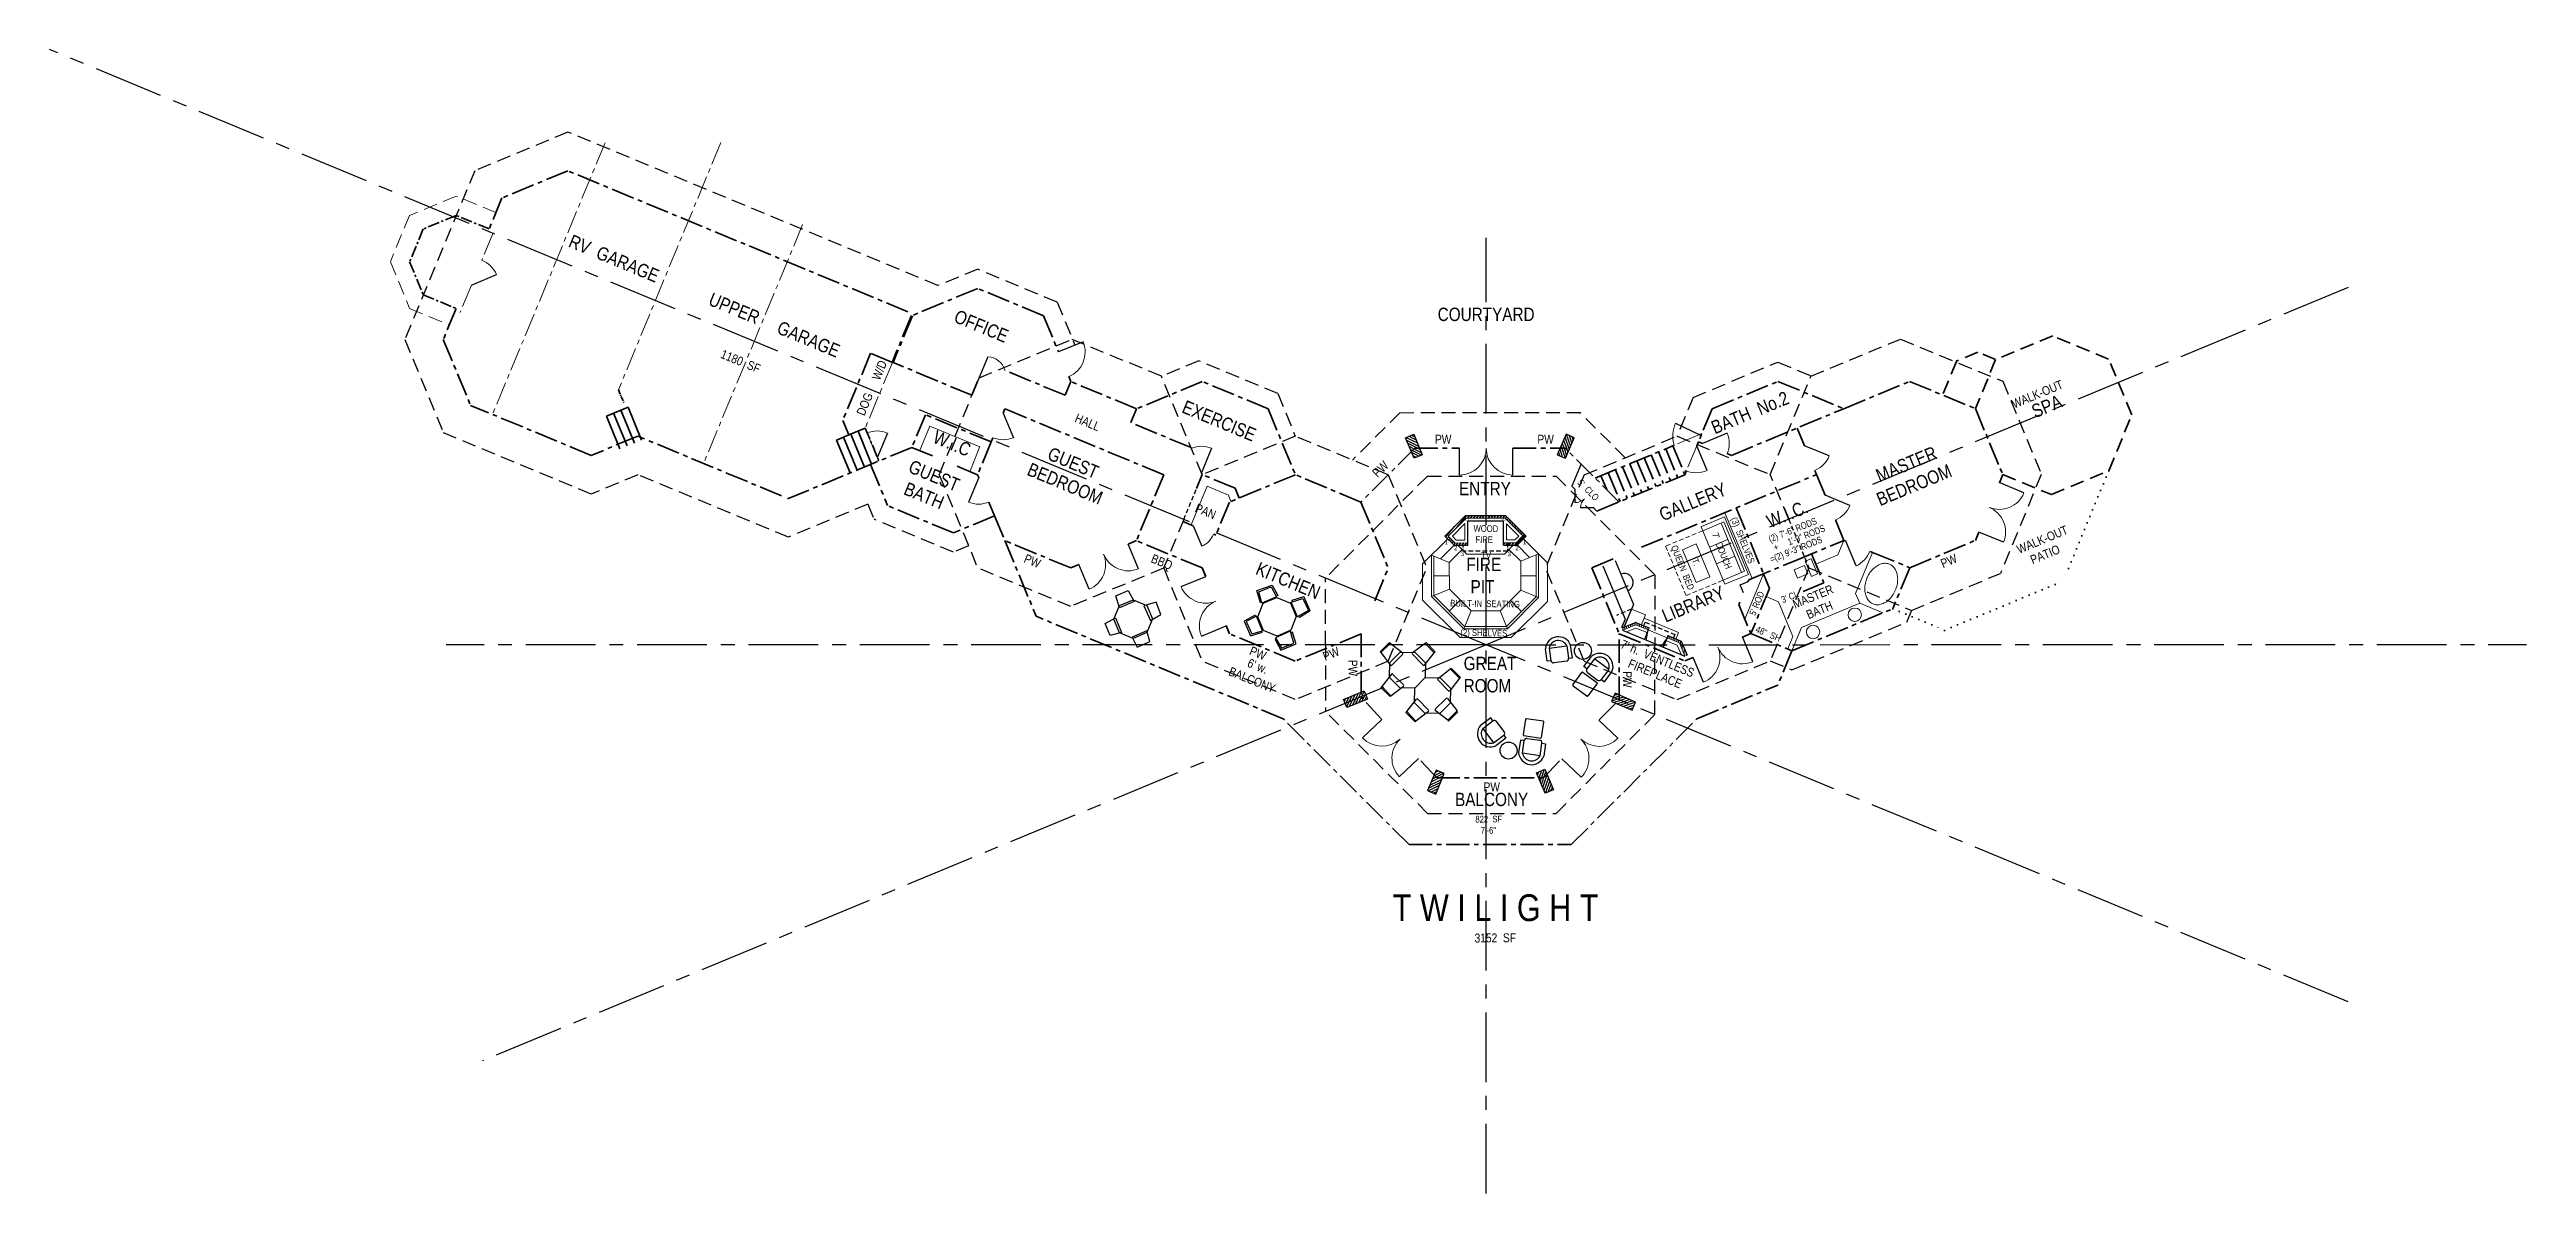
# Model space of a CAD drawing. Header units: inches. Extents: x 2775 to 17527, y 515 to 14737.
# Drawn here: x 11433 to 14770, y 2918 to 4458 of the extents above; entities that cross this region are included whole.
import ezdxf

# ---------------------------------------------------------------- set-up
doc = ezdxf.new("R2010")
doc.units = ezdxf.units.IN
doc.header["$LTSCALE"] = 0.5
doc.header["$MEASUREMENT"] = 0
for name, pattern in [('CENTER', [2, 1.25, -0.25, 0.25, -0.25]), ('DOT', [0.25, 0, -0.25]), ('HIDDEN', [0.375, 0.25, -0.125])]:
    doc.linetypes.add(name, pattern=pattern)
for name, color, linetype, lineweight in [('ARCHENT RD', 3, 'CENTER', 20), ('DOORS', 7, 'CONTINUOUS', 30), ('GRID', 1, 'CENTER', 35), ('LAYOUT', 6, 'CENTER', 25), ('MILLWORK', 7, 'CONTINUOUS', 20), ('PLUMBING', 7, 'CONTINUOUS', 20), ('ROOFLINE', 6, 'HIDDEN', 30)]:
    doc.layers.add(name, color=color, linetype=linetype, lineweight=lineweight)
for name, color, linetype in [('FURNITURE', 30, 'CONTINUOUS'), ('LIBRARY', 7, 'CONTINUOUS'), ('LLMASONRY', 12, 'CONTINUOUS'), ('LLWALLS', 5, 'CONTINUOUS'), ('TEXT', 7, 'CONTINUOUS')]:
    doc.layers.add(name, color=color, linetype=linetype)
doc.styles.add('ARCHENTLTD', font='technical.ttf', dxfattribs={"height": 6})

msp = doc.modelspace()

# ---------------------------------------------------------------- texts
at = {"layer": 'LIBRARY', "linetype": 'Continuous', "insert": (13575.9752, 3724.1249), "char_height": 18, "width": 271, "attachment_point": 1, "rotation": 22.5, "style": 'ARCHENTLTD'}
msp.add_mtext('   \\P   LIBRARY', dxfattribs=at)
at = {"layer": 'ROOFLINE', "ltscale": 150, "insert": (13315.1699, 3487.5054), "char_height": 18, "width": 271, "attachment_point": 1, "style": 'ARCHENTLTD'}
msp.add_mtext('   \\P  BALCONY', dxfattribs=at)
at = {"layer": 'TEXT', "linetype": 'Continuous', "width": 271, "style": 'ARCHENTLTD'}
for s, insert, char_height, attachment_point, rotation in [('RV  GARAGE ', (12137.7632, 4209.7247), 18, 1, 337.5), ('UPPER     GARAGE ', (12326.3174, 4131.569), 18, 1, 337.5), (' OFFICE', (12651.6949, 4110.711), 18, 1, 337.5), ('1180  SF', (12340.7285, 4054.546), 12, 1, 337.5), ('   \\P W/D', (12532.1099, 4048.6362), 12, 3, 67.6919444), ('WALK-OUT', (14075.3781, 3985.9477), 12, 1, 22.4733333), ('   \\P DOG', (12513.1872, 4005.2402), 12, 3, 67.6919444), (' \\PEXERCISE', (12975.6212, 4014.297), 18, 1, 337.5), ('   \\P   BATH  No.2', (13642.3611, 3977.696), 18, 1, 22.5), ('   \\P  SPA', (14079.209, 4001.6608), 18, 1, 22.5), ('   W.I.C', (12612.7431, 3952.6845), 18, 1, 337.5), ('HALL', (12817.9094, 3968.3021), 12, 1, 337.5), ('PW', (13299.5527, 3939.4897), 12, 1, 359.9847496), ('PW', (13437.5135, 3939.4897), 12, 1, 359.9847496), ('   GUEST\\PBEDROOM', (12767.0075, 3930.18), 18, 1, 337.5), ('PW', (13213.8826, 3889.9824), 12, 1, 44.1250914), ('        MASTER\\P      BEDROOM', (13849.0862, 3874.3615), 18, 1, 22.5), ('   GUEST\\P    BATH', (12579.6721, 3912.8747), 18, 1, 337.5), ("   \\P 5'  CLO", (13505.8129, 3893.2965), 9, 1, 314.6959103), ('   \\P   GALLERY', (13572.1973, 3860.4208), 18, 1, 22.5), ('PAN', (12979.8466, 3847.2273), 12, 1, 337.5), ('   \\P   W.I.C.', (13716.8765, 3851.2919), 18, 1, 22.5), ('WOOD\\P FIRE', (13351.6164, 3818.0074), 9, 1, 359.0136111), ("   \\P7'  COUCH", (13694.7832, 3814.333), 9, 1, 291.8375), ('   \\P(3)  SHELVES', (13720.2348, 3835.2883), 9, 1, 291.8375), ('   \\P(2) 7\'-6" RODS', (13742.3445, 3816.6816), 9, 1, 21.8375), ('   \\P+     1\'-9" RODS', (13749.0363, 3805.1001), 9, 1, 21.8375), ('WALK-OUT\\P   PATIO', (14081.9367, 3790.1137), 12, 1, 22.4733333), ('PW', (12749.3302, 3779.2935), 12, 1, 337.5), ('BBQ', (12920.5302, 3779.2935), 12, 1, 337.5), ('1', (13316.9904, 3797.9102), 6, 3, 359.5748294), ('2', (13329.6746, 3790.0008), 6, 3, 359.5748294), ('3', (13338.551, 3782.1468), 6, 3, 359.5748294), ('TV', (13362.0096, 3781.6946), 9, 1, 0.4625), ('3', (13397.2883, 3781.9742), 6, 1, 0.4625), ('2', (13407.6907, 3790.0262), 6, 1, 0.4625), ('1', (13417.9293, 3797.9594), 6, 1, 0.4625), ('   \\PQUEEN  BED', (13639.5851, 3797.4751), 9, 1, 291.8375), ('   \\PT.', (13667.4912, 3779.8823), 9, 1, 292.4013889), ('=(2) 9\'-3" RODS', (13749.6536, 3775.5027), 9, 1, 21.8375), ('PW', (13979.3144, 3770.8828), 12, 1, 22.9508773), (' \\PKITCHEN', (13074.9094, 3796.5143), 18, 1, 337.5), ('BUILT-IN  SEATING', (13320.1515, 3717.3524), 9, 1, 359.0136111), ("   \\P5' ROD", (13708.7872, 3704.2506), 9, 1, 67.9441667), ("   \\P 3' CL", (13756.5315, 3733.702), 9, 1, 22.4013889), ('   MASTER\\P      BATH', (13769.4823, 3711.8167), 12, 1, 22.5), ('   \\P(2) SHELVES', (13334.2465, 3692.8298), 9, 1, 359.0136111), ('   \\P 48"  SH', (13737.201, 3697.3577), 9, 1, 337.4013889), ("     6' w.\\PBALCONY", (13032.5804, 3645.8425), 12, 1, 337.9625), ('PW', (13053.103, 3655.0956), 12, 1, 337.5), ('PW', (13147.0854, 3645.8478), 12, 1, 22.2751952), ("7' h.  VENTLESS \\P     FIREPLACE", (13553.1613, 3663.8245), 12, 1, 337.5), ('PW', (13195.02, 3636.6111), 12, 1, 270.2333981), ('PW', (13564.6942, 3621.1343), 12, 1, 270.2333981), ('PW', (13364.9481, 3471.3267), 12, 1, 0.1009864), ('822  SF', (13354.0129, 3426.332), 9, 1, 0.4625), ('7\'-6"', (13361.275, 3411.2831), 9, 1, 0.4625), ('3152  SF', (13352.8778, 3267.8548), 12, 1, 0.4625)]:
    msp.add_mtext(s, dxfattribs=dict(at, insert=insert, char_height=char_height, attachment_point=attachment_point, rotation=rotation))
at = {"layer": 'TEXT', "linetype": 'Continuous', "char_height": 18, "width": 271, "attachment_point": 1, "style": 'ARCHENTLTD'}
for s, insert in [('   \\P   COURTYARD', (13286.0336, 4140.6256)), ('   \\P   ENTRY', (13314.7692, 3906.0596)), ('   \\P   FIRE\\P    PIT', (13324.5824, 3803.8333)), ('   GREAT\\P   ROOM', (13321.01, 3640.6183)), ('   GREAT\\P   ROOM', (13321.01, 3640.6183))]:
    msp.add_mtext(s, dxfattribs=dict(at, insert=insert))
at = {"layer": 'TEXT', "linetype": 'Continuous', "insert": (13219.6803, 3380.695), "char_height": 36, "attachment_point": 1, "style": 'ARCHENTLTD'}
msp.add_mtext('   \\P  T W I L I G H T', dxfattribs=at)

# ---------------------------------------------------------------- hatches: boundary and pattern name
at = {"layer": 'LLMASONRY', "lineweight": 9, "ltscale": 150}
h = msp.add_hatch(dxfattribs=at)
h.set_pattern_fill('ANSI31', scale=20, angle=45, style=0)
h.set_pattern_definition([(90, (5.2973, -5.2924), (-2.5, 4e-16), [])])
h.paths.add_polyline_path([(13570.235, 3683.6144), (13586.887, 3676.7308), (13588.033, 3679.5033), (13570.2327, 3686.8615), (13551.1271, 3678.9317), (13552.2771, 3676.1609)])
h.paths.add_polyline_path([(13613.4444, 3668.9988), (13612.2983, 3666.2263), (13628.9503, 3659.3428), (13636.4038, 3641.3849), (13639.1746, 3642.5349), (13631.2448, 3661.6405)])

# ---------------------------------------------------------------- linework, layer by layer
at = {"layer": 'ARCHENT RD', "color": 7, "linetype": 'Continuous', "lineweight": -3, "ltscale": 7.5}
for p, q in [((13314.0881, 3802.0671), (13326.3558, 3816.3635)), ((13328.5583, 3814.3235), (13342.2518, 3830.2815)), ((13343.631, 3827.2819), (13346.206, 3830.2828)), ((13347.5852, 3827.2832), (13350.1602, 3830.2841)), ((13351.5394, 3827.2845), (13354.1144, 3830.2853)), ((13355.4936, 3827.2858), (13358.0686, 3830.2866)), ((13359.5513, 3827.2871), (13362.1263, 3830.288)), ((13363.2559, 3827.2883), (13365.8309, 3830.2892)), ((13367.2101, 3827.2896), (13369.7851, 3830.2904)), ((13371.1643, 3827.2909), (13373.7393, 3830.2917)), ((13375.1185, 3827.2922), (13377.6935, 3830.293)), ((13379.0727, 3827.2935), (13381.6477, 3830.2943)), ((13383.0269, 3827.2948), (13385.6019, 3830.2956)), ((13386.9811, 3827.2961), (13389.5561, 3830.2969)), ((13390.9353, 3827.2973), (13393.5103, 3830.2982)), ((13394.4441, 3826.7796), (13396.4034, 3829.0629)), ((13396.5723, 3824.6528), (13398.5315, 3826.9361)), ((13398.7004, 3822.5261), (13400.6597, 3824.8094)), ((13400.8286, 3820.3993), (13402.7878, 3822.6826)), ((13401.8255, 3819.4031), (13402.1154, 3819.741)), ((13402.9567, 3818.2726), (13404.916, 3820.5558)), ((13405.0848, 3816.1458), (13406.5493, 3817.8525)), ((13406.5779, 3817.8858), (13407.0441, 3818.4291)), ((13407.213, 3814.0191), (13409.1722, 3816.3023)), ((13409.2985, 3790.9666), (13420.9442, 3804.5381)), ((13409.3411, 3811.8923), (13411.3004, 3814.1756)), ((13411.4692, 3809.7656), (13413.4285, 3812.0488)), ((13413.5974, 3807.6388), (13415.5566, 3809.9221)), ((13415.7255, 3805.5121), (13417.6848, 3807.7953)), ((13417.8537, 3803.3853), (13419.8129, 3805.6686)), ((13316.2162, 3799.9404), (13318.1755, 3802.2236)), ((13318.3443, 3797.8136), (13320.3036, 3800.0969)), ((13320.4725, 3795.6868), (13322.4318, 3797.9701)), ((13322.6006, 3793.5601), (13324.5599, 3795.8434)), ((13324.7288, 3791.4333), (13326.7143, 3793.7472)), ((13328.1007, 3790.7561), (13330.6764, 3793.7577)), ((13332.0628, 3790.7666), (13334.6385, 3793.7683)), ((13336.0249, 3790.7771), (13338.6007, 3793.7788)), ((13339.9871, 3790.7876), (13342.5628, 3793.7893)), ((13391.8919, 3791.5576), (13393.924, 3793.9257)), ((13395.306, 3790.9294), (13397.8862, 3793.9363)), ((13397.4121, 3790.935), (13399.9923, 3793.9418)), ((13399.2681, 3790.9399), (13401.8483, 3793.9468)), ((13403.2302, 3790.9504), (13405.8104, 3793.9573)), ((13407.1924, 3790.961), (13414.5248, 3799.506)), ((13416.7316, 3797.4709), (13421.9411, 3803.5418))]:
    msp.add_line(p, q, dxfattribs=at)
at = {"layer": 'DOORS', "color": 7, "lineweight": 30, "ltscale": 50}
for p, q in [((12001.5221, 4141.0909), (12035.324, 4155.2348)), ((12697.2484, 4044.3544), (12683.4718, 4011.0947)), ((12825.6525, 4064.7188), (12792.3928, 4050.9422)), ((12561.9581, 3941.8585), (12548.1815, 3908.5988)), ((12717.8898, 3968.7713), (12731.6664, 3935.5117)), ((13623.8332, 3955.2457), (13656.1735, 3939.4309)), ((13693.3733, 3941.6185), (13660.1212, 3927.8237)), ((12998.6649, 3921.3208), (12984.8883, 3888.0611)), ((13332.6283, 3885.2782), (13332.6283, 3921.2782)), ((13404.6283, 3885.3134), (13404.6283, 3921.3134)), ((13666.0988, 3891.3107), (13652.304, 3924.5628)), ((13830.784, 3910.9148), (13797.5168, 3924.6732)), ((12684.9194, 3882.0801), (12671.1428, 3848.8204)), ((14093.1035, 3861.2507), (14059.8363, 3875.009)), ((13488.1134, 3866.099), (13488.1134, 3848.099)), ((13513.8465, 3840.9307), (13495.8465, 3840.9307)), ((13858.4417, 3844.278), (13825.1745, 3858.0364)), ((12974.0218, 3817.0684), (12985.51, 3789.3268)), ((14065.6012, 3794.7052), (14032.334, 3808.4636)), ((12900.2405, 3759.0647), (12886.4639, 3792.3244)), ((13866.9807, 3762.8702), (13853.1858, 3796.1223)), ((12833.7102, 3731.526), (12819.9336, 3764.7856)), ((12957.5219, 3734.9897), (12990.7816, 3748.7663)), ((12985.0606, 3668.4593), (13018.3203, 3682.2359)), ((13661.3235, 3606.3247), (13647.5287, 3639.5768)), ((13727.8253, 3633.9324), (13714.0304, 3667.1845)), ((13201.9259, 3531.4024), (13228.1651, 3556.05)), ((13546.4607, 3530.4568), (13520.4624, 3555.3584)), ((13251.2114, 3478.9086), (13277.4506, 3503.5562)), ((13496.6669, 3478.4447), (13470.6687, 3503.3463))]:
    msp.add_line(p, q, dxfattribs=at)
at = {"layer": 'DOORS', "lineweight": 30, "ltscale": 50}
for p, q in [((13710.8537, 3737.3096), (13721.5789, 3741.7612)), ((13715.3052, 3726.5844), (13710.8566, 3737.3026))]:
    msp.add_line(p, q, dxfattribs=at)
at = {"layer": 'DOORS', "color": 7, "lineweight": 9, "ltscale": 50}
for centre, radius, start, end in [((12002.3511, 4140.7853), 36, 23.6641647, 69.1631303), ((12696.4508, 4019.7636), 24.6037, 15.3747029, 88.1422925), ((12792.3847, 4050.9388), 35.8643, 292.5, 22.5), ((12548.1815, 3908.5988), 36, 67.5, 112.4531403), ((13658.8652, 3938.0963), 39.0044, 153.9165915, 198.9596367), ((13660.1212, 3927.8237), 36, 337.5409195, 22.5313976), ((12717.8898, 3968.7713), 35.9406, 247.4859933, 292.5), ((12985.0398, 3888.427), 35.6039, 67.5, 112.5409195), ((13332.6107, 3921.2782), 36, 270.027997, 0.027997), ((13404.6283, 3921.2958), 36.0176, 180, 270), ((13797.5168, 3924.6732), 36, 292.5409022, 337.5313976), ((13651.1375, 3927.3315), 39.0044, 247.5125407, 292.5555859), ((12684.9194, 3882.0801), 36, 247.5, 292.4859933), ((13488.1134, 3866.099), 18, 270, 315.0824635), ((13513.8465, 3840.9307), 17.9966, 136.1890332, 180), ((13825.1745, 3858.0364), 36.0654, 292.5409022, 337.5313976), ((14059.8363, 3875.009), 36.0047, 247.6019212, 337.5313976), ((14032.334, 3808.4636), 36, 337.5313976, 67.4888799), ((12973.7162, 3816.2394), 29.3834, 293.6641647, 339.1631303), ((12819.9336, 3764.7856), 36, 292.5, 22.9274514), ((12886.4639, 3792.3244), 36.0068, 202.0446183, 292.5), ((13850.4123, 3797.1981), 38.1171, 295.7643343, 337.5409195), ((12990.7849, 3748.7581), 36, 202.4859933, 292.4859933), ((13018.3203, 3682.2359), 35.9958, 112.4859933, 202.5), ((13647.5482, 3639.5141), 35.9346, 292.5409195, 22.5409195), ((13713.9558, 3667.0766), 35.9657, 202.5409195, 292.7072511), ((13228.153, 3556.0628), 36, 223.2365452, 313.2365452), ((13277.2228, 3503.8755), 35.6335, 133.2365452, 223.826391), ((13520.4268, 3555.3925), 35.4442, 226.2342591, 316.2342591), ((13470.8887, 3503.7456), 36.1199, 315.5354744, 46.1544836)]:
    msp.add_arc(centre, radius, start, end, dxfattribs=at)
at = {"layer": 'FURNITURE', "color": 7, "linetype": 'Continuous', "lineweight": 9}
for p, q in [((13316.7324, 3799.4245), (13282.9154, 3765.5855)), ((13294.9115, 3777.5894), (13294.9297, 3721.6752)), ((13297.9119, 3776.3478), (13297.9293, 3722.9188)), ((13325.2204, 3790.942), (13306.9131, 3772.6228)), ((13336.195, 3784.9477), (13318.9148, 3767.6561)), ((13415.0471, 3769.257), (13399.2587, 3785.0351)), ((13427.0455, 3774.2314), (13409.6768, 3791.5889)), ((13451.0478, 3767.2098), (13418.1593, 3800.0769)), ((13436.0443, 3777.9623), (13436.0627, 3721.3943)), ((13439.0439, 3779.2059), (13439.0631, 3720.1526)), ((13282.9154, 3765.5855), (13282.9313, 3716.7007)), ((13318.9148, 3767.6561), (13318.9265, 3731.6242)), ((13415.0471, 3769.257), (13415.0599, 3730.086)), ((13451.0478, 3767.2098), (13451.0648, 3715.186)), ((13333.3023, 3666.3626), (13282.9313, 3716.7007)), ((13338.269, 3678.3642), (13294.9297, 3721.6752)), ((13339.5106, 3681.3646), (13297.9293, 3722.9188)), ((13348.2023, 3702.3674), (13318.9265, 3731.6242)), ((13387.3722, 3702.3802), (13415.0599, 3730.086)), ((13396.0775, 3681.383), (13436.0627, 3721.3943)), ((13397.3211, 3678.3834), (13439.0631, 3720.1526)), ((13402.2956, 3666.385), (13451.0648, 3715.186)), ((13397.3211, 3678.3834), (13338.269, 3678.3642)), ((13396.0775, 3681.383), (13339.5106, 3681.3646)), ((13368.6326, 3702.3741), (13368.6394, 3681.3741)), ((13402.2956, 3666.385), (13333.3023, 3666.3626))]:
    msp.add_line(p, q, dxfattribs=at)
at = {"layer": 'FURNITURE', "color": 7, "linetype": 'Continuous', "lineweight": 9, "ltscale": 1.5}
for p, q in [((13294.9115, 3777.5894), (13318.9148, 3767.6561)), ((13439.0439, 3779.2059), (13415.0471, 3769.257)), ((13318.9206, 3749.6401), (13297.9206, 3749.6333)), ((13415.0535, 3749.6715), (13436.0535, 3749.6783)), ((13294.9297, 3721.6752), (13318.9265, 3731.6242)), ((13333.5644, 3716.9958), (13318.72, 3702.1417)), ((13401.216, 3716.2331), (13416.0701, 3701.3887)), ((13439.0631, 3720.1526), (13415.0599, 3730.086)), ((13338.269, 3678.3642), (13348.2023, 3702.3674)), ((13387.3722, 3702.3802), (13348.2023, 3702.3674)), ((13397.3211, 3678.3834), (13387.3722, 3702.3802))]:
    msp.add_line(p, q, dxfattribs=at)
at = {"layer": 'FURNITURE', "color": 7, "linetype": 'Continuous', "ltscale": 0.75}
for p, q in [((12866.9024, 3691.2153), (12874.4352, 3709.6303)), ((12869.7509, 3722.7661), (12886.132, 3729.9644)), ((12874.7482, 3706.6677), (12869.7509, 3722.7661)), ((12874.4352, 3709.6303), (12892.7808, 3717.3236)), ((12894.4917, 3715.165), (12874.7482, 3706.6677)), ((12886.132, 3729.9644), (12894.4917, 3715.165)), ((12892.7808, 3717.3236), (12911.1933, 3709.7912)), ((12907.5474, 3709.3402), (12916.4415, 3689.1765)), ((12923.9104, 3714.2292), (12907.5504, 3709.3334)), ((12911.1933, 3709.7912), (12918.8878, 3691.4428)), ((12930.3631, 3697.5354), (12923.9104, 3714.2292)), ((13059.3675, 3729.6052), (13080.0243, 3737.0621)), ((13064.3347, 3713.0557), (13059.3675, 3729.6052)), ((13060.7539, 3694.3584), (13068.2818, 3712.7673)), ((13062.4344, 3728.0417), (13078.7855, 3734.7889)), ((13066.5357, 3712.7731), (13062.4344, 3728.0417)), ((13066.1749, 3714.1562), (13064.3347, 3713.0557)), ((13086.2965, 3721.0598), (13066.5357, 3712.7731)), ((13068.2818, 3712.7673), (13086.6317, 3720.4625)), ((13078.7855, 3734.7889), (13086.2965, 3721.0598)), ((13080.0243, 3737.0621), (13087.8781, 3723.0383)), ((13087.8781, 3723.0383), (13085.5628, 3722.2866)), ((13086.6317, 3720.4625), (13105.0467, 3712.9297)), ((13105.0467, 3712.9297), (13112.74, 3694.5841)), ((13105.6724, 3714.06), (13121.7708, 3719.0573)), ((13114.2237, 3694.191), (13105.6724, 3714.06)), ((13107.2059, 3716.6759), (13122.8324, 3721.4987)), ((13108.1199, 3714.7576), (13107.2059, 3716.6759)), ((13121.7708, 3719.0573), (13128.9692, 3702.6762)), ((13131.6212, 3702.3635), (13122.7992, 3721.571)), ((12855.4152, 3685.3978), (12869.1443, 3692.9088)), ((12862.1624, 3669.0467), (12855.4152, 3685.3978)), ((12877.431, 3673.148), (12862.1624, 3669.0467)), ((12874.5976, 3672.8654), (12866.9024, 3691.2153)), ((12869.1443, 3692.9088), (12877.431, 3673.148)), ((12893.0065, 3665.3375), (12874.5976, 3672.8654)), ((12911.5236, 3675.4733), (12891.4702, 3667.1743)), ((12911.3544, 3673.0318), (12893.0065, 3665.3375)), ((12918.8878, 3691.4428), (12911.3544, 3673.0318)), ((12915.3382, 3660.9623), (12911.5236, 3675.4733)), ((12916.4415, 3689.1765), (12930.3631, 3697.5354)), ((13057.1184, 3696.5483), (13042.6676, 3688.4059)), ((13042.6676, 3688.4059), (13050.9304, 3668.9638)), ((13058.9405, 3695.3396), (13045.3738, 3688.2255)), ((13045.3738, 3688.2255), (13052.7284, 3671.4715)), ((13050.9304, 3668.9638), (13067.3175, 3673.5342)), ((13052.7284, 3671.4715), (13067.4378, 3675.3383)), ((13057.6705, 3694.6736), (13057.1184, 3696.5483)), ((13067.2395, 3675.2861), (13058.9405, 3695.3396)), ((13068.4482, 3676.0104), (13060.7539, 3694.3584)), ((13067.3175, 3673.5342), (13066.4328, 3675.0741)), ((13086.8592, 3668.4771), (13068.4482, 3676.0104)), ((13104.7042, 3675.0737), (13084.5405, 3666.1795)), ((13105.2075, 3676.1716), (13086.8592, 3668.4771)), ((13109.5933, 3658.7106), (13104.8605, 3674.7008)), ((13112.74, 3694.5841), (13105.2075, 3676.1716)), ((13107.7471, 3673.8288), (13105.4472, 3672.7188)), ((13112.2753, 3658.8489), (13107.7471, 3673.8288)), ((13128.9692, 3702.6762), (13113.905, 3694.1669)), ((13116.8457, 3693.4272), (13115.9015, 3694.8946)), ((13131.6212, 3702.3635), (13116.8457, 3693.4272)), ((12891.4702, 3667.1743), (12898.5843, 3653.6076)), ((12898.5843, 3653.6076), (12915.3382, 3660.9623)), ((13085.4846, 3664.7122), (13084.2037, 3663.8462)), ((13084.2037, 3663.8462), (13092.0816, 3649.5037)), ((13084.5405, 3666.1795), (13092.8994, 3652.258)), ((13092.0816, 3649.5037), (13112.7985, 3657.8627)), ((13092.8994, 3652.258), (13109.5933, 3658.7106)), ((13112.7985, 3657.8627), (13112.2753, 3658.8489)), ((13238.2173, 3659.7521), (13225.5707, 3647.3827)), ((13226.7701, 3646.1564), (13225.5707, 3647.3827)), ((13226.7664, 3646.1538), (13239.7072, 3629.2176)), ((13226.7701, 3646.1564), (13239.4167, 3658.5258)), ((13239.4167, 3658.5258), (13238.2173, 3659.7521)), ((13238.6474, 3632.7366), (13252.8215, 3646.6884)), ((13256.0575, 3645.2094), (13239.4135, 3658.5214)), ((13241.3243, 3629.1997), (13256.0396, 3643.5923)), ((13252.8215, 3646.6884), (13272.719, 3646.5283)), ((13269.3219, 3644.1111), (13283.629, 3629.3126)), ((13286.3602, 3658.5704), (13269.3492, 3645.7281)), ((13272.719, 3646.5283), (13286.6744, 3632.3473)), ((13285.2459, 3629.2853), (13298.6543, 3645.8518)), ((13286.3629, 3658.5667), (13287.5961, 3659.759)), ((13286.3629, 3658.5667), (13298.6587, 3645.8486)), ((13299.8919, 3647.0408), (13287.5961, 3659.759)), ((13298.6587, 3645.8486), (13299.8919, 3647.0408)), ((13453.4381, 3652.0482), (13477.2056, 3655.482)), ((13533.8202, 3623.5074), (13514.5612, 3637.8525)), ((13240.9631, 3617.3503), (13227.768, 3600.6135)), ((13238.4873, 3612.8413), (13238.6474, 3632.7366)), ((13252.4389, 3598.6614), (13238.4873, 3612.8413)), ((13257.0756, 3602.7296), (13242.5802, 3617.3437)), ((13272.3346, 3598.5013), (13286.5087, 3612.4531)), ((13286.5087, 3612.4531), (13306.4062, 3612.293)), ((13286.6744, 3632.3473), (13286.5144, 3612.4545)), ((13303.2692, 3610.987, 1373.1358), (13320.0494, 3624.1269, 1373.1358)), ((13317.8367, 3594.8264, 1373.1358), (13303.2704, 3609.3698, 1373.1358)), ((13306.4062, 3612.293), (13320.3616, 3598.112)), ((13332.5684, 3611.6297, 1373.1358), (13319.4539, 3594.8276, 1373.1358)), ((13320.0462, 3624.1313, 1373.1358), (13321.2582, 3625.3452, 1373.1358)), ((13332.5648, 3611.6324, 1373.1358), (13320.0462, 3624.1313, 1373.1358)), ((13321.2582, 3625.3452, 1373.1358), (13333.7767, 3612.8462, 1373.1358)), ((13332.5648, 3611.6324, 1373.1358), (13333.7767, 3612.8462, 1373.1358)), ((13476.6551, 3634.6051), (13459.8752, 3632.1808)), ((13485.4135, 3602.7103), (13497.5652, 3619.3243)), ((13499.1632, 3619.5722), (13517.6232, 3606.0703)), ((13505.0966, 3619.2361), (13518.6934, 3609.1085)), ((13517.8711, 3604.4722), (13505.7195, 3587.8582)), ((13227.7636, 3600.6166), (13226.5457, 3599.4087)), ((13226.5457, 3599.4087), (13239.0034, 3586.849)), ((13240.2212, 3588.057), (13227.7636, 3600.6166)), ((13240.2212, 3588.057), (13239.0034, 3586.849)), ((13240.2239, 3588.0533), (13257.0691, 3601.1125)), ((13272.3346, 3598.5013), (13252.4389, 3598.6614)), ((13261.5602, 3566.7194), (13274.8888, 3583.3521)), ((13272.1746, 3578.606), (13272.3346, 3598.5013)), ((13286.1261, 3564.426), (13272.1746, 3578.606)), ((13276.5059, 3583.3326), (13290.8847, 3568.6038)), ((13299.9983, 3569.951), (13314.626, 3584.4326)), ((13320.2016, 3578.2192), (13306.0218, 3564.2659)), ((13316.2432, 3584.4245), (13329.2854, 3567.5683)), ((13320.3616, 3598.112), (13320.2016, 3578.2192)), ((13504.1214, 3587.6103), (13485.6614, 3601.1122)), ((13261.5638, 3566.7166), (13260.3364, 3565.5184)), ((13272.6939, 3552.8601), (13260.3364, 3565.5184)), ((13261.5638, 3566.7166), (13273.9213, 3554.0584)), ((13273.9213, 3554.0584), (13272.6939, 3552.8601)), ((13290.8653, 3566.9867), (13273.9182, 3554.0629)), ((13306.0218, 3564.2659), (13286.1261, 3564.426)), ((13316.7158, 3555.122), (13299.9901, 3568.3338)), ((13316.7185, 3555.1256), (13329.2899, 3567.5715)), ((13316.723, 3555.1288), (13317.9298, 3553.9098)), ((13330.4967, 3566.3525), (13317.9253, 3553.9067)), ((13364.0884, 3543.9415), (13378.4724, 3524.7117)), ((13392.8407, 3539.8677), (13382.6855, 3553.4439)), ((13421.5818, 3556.2366), (13418.4328, 3535.8952)), ((13445.4883, 3553.6928), (13422.8868, 3557.1917)), ((13443.2944, 3532.0464), (13446.4434, 3552.3878)), ((13441.1199, 3507.3081), (13417.3572, 3510.7754)), ((13419.3879, 3534.5902), (13441.9894, 3531.0913)), ((13423.8223, 3530.6337), (13440.5987, 3528.1858))]:
    msp.add_line(p, q, dxfattribs=at)
for points in [[(13453.4381, 3652.0482), (13453.4381, 3652.0482), (13455.8764, 3635.1709), (13450.7834, 3634.435), (13448.345, 3651.3124)], [(13477.2056, 3655.482), (13477.2056, 3655.482), (13479.644, 3638.6047), (13484.737, 3639.3406), (13482.2986, 3656.2179)], [(13514.5612, 3637.8525), (13514.5612, 3637.8525), (13504.3748, 3624.1767), (13500.2479, 3627.2506), (13510.4343, 3640.9264)], [(13533.8202, 3623.5074), (13533.8202, 3623.5074), (13523.6338, 3609.8317), (13527.7607, 3606.7577), (13537.9471, 3620.4335)], [(13364.0884, 3543.9415), (13364.0884, 3543.9415), (13377.7435, 3554.1556), (13374.6612, 3558.2763), (13361.0061, 3548.0622)], [(13378.4724, 3524.7117), (13378.4724, 3524.7117), (13392.1275, 3534.9258), (13395.2098, 3530.8052), (13381.5547, 3520.591)], [(13417.3572, 3510.7754), (13417.3572, 3510.7754), (13419.8193, 3527.6492), (13414.7273, 3528.3922), (13412.2652, 3511.5184)], [(13441.1199, 3507.3081), (13441.1199, 3507.3081), (13443.582, 3524.182), (13448.674, 3523.439), (13446.2119, 3506.5651)]]:
    msp.add_lwpolyline(points, dxfattribs=at)
for centre in [(13498.9352, 3648.5379), (13398.7511, 3514.2631)]:
    msp.add_circle(centre, 11.4354, dxfattribs=at)
for centre, radius, start, end in [((13255.24, 3644.4099), 1.1435, 314.3650905, 44.3650905), ((13270.1441, 3644.906), 1.1435, 134.0326078, 224.0326078), ((13465.8737, 3649.9453), 17.5819, 20.9014603, 175.5406803), ((13465.9105, 3649.6907), 12.6933, 27.1456603, 169.2964203), ((13476.1503, 3638.0989), 3.5301, 278.2210603, 8.2210603), ((13521.8853, 3627.5848), 17.5819, 335.9997724, 130.6389924), ((13521.7316, 3627.3784), 12.6933, 342.2440324, 124.3947924), ((13240.5248, 3630.0172), 1.1435, 224.3650905, 314.3650905), ((13241.7684, 3616.5384), 1.1435, 44.7664323, 134.7664323), ((13284.4511, 3630.1075), 1.1435, 224.0326078, 314.0326078), ((13304.1522, 3610.2526, 1373.1358), 1.1435, 134.7701776, 224.7701776), ((13459.3704, 3635.6746), 3.5301, 188.2210603, 278.2210603), ((13498.4882, 3618.6492), 1.1435, 53.8177788, 143.8177788), ((13507.2053, 3622.0672), 3.5301, 143.3193924, 233.3193924), ((13516.9481, 3605.1473), 1.1435, 323.8177788, 53.8177788), ((13520.8021, 3611.9396), 3.5301, 233.3193924, 323.3193924), ((13256.2638, 3601.9243), 1.1435, 314.7664323, 44.7664323), ((13275.6877, 3582.5338), 1.1435, 44.3110709, 134.3110709), ((13315.4305, 3583.62), 1.1435, 44.7124127, 134.7124127), ((13318.6486, 3595.6395, 1373.1358), 1.1435, 224.7701776, 314.7701776), ((13486.3365, 3602.0352), 1.1435, 143.8177788, 233.8177788), ((13504.7965, 3588.5333), 1.1435, 233.8177788, 323.8177788), ((13290.0665, 3567.805), 1.1435, 314.3110709, 44.3110709), ((13300.8028, 3569.1383), 1.1435, 134.7124127, 224.7124127), ((13374.3709, 3536.6383), 17.5819, 139.4771587, 294.1163787), ((13374.5769, 3536.7925), 12.6933, 145.7214187, 287.8721787), ((13379.8587, 3551.3295), 3.5301, 36.7967787, 126.7967787), ((13390.0139, 3537.7532), 3.5301, 306.7967787, 36.7967787), ((13422.7118, 3556.0616), 1.1435, 81.2000602, 171.2000602), ((13445.3134, 3552.5627), 1.1435, 351.2000602, 81.2000602), ((13429.7958, 3512.8607), 17.5819, 184.3788466, 339.0180666), ((13429.8329, 3513.1153), 12.6933, 190.6230466, 332.7738066), ((13419.5628, 3535.7202), 1.1435, 171.2000602, 261.2000602), ((13423.3126, 3527.1406), 3.5301, 81.6984466, 171.6984466), ((13440.089, 3524.6927), 3.5301, 351.6984466, 81.6984466), ((13442.1644, 3532.2214), 1.1435, 261.2000602, 351.2000602)]:
    msp.add_arc(centre, radius, start, end, dxfattribs=at)
at = {"layer": 'GRID', "linetype": 'CENTER', "lineweight": 20, "ltscale": 50}
for p, q in [((12181.5331, 4332.6556), (12029.8986, 3966.8306)), ((12337.5001, 4332.8581), (12199.5833, 4000.1276)), ((12030.6006, 4211.2442), (12015.3068, 4174.3472)), ((12447.5882, 4222.3757), (12314.3334, 3900.8925)), ((12001.5221, 4141.0909), (11986.2281, 4104.1934)), ((12568.7593, 4036.9874), (12532.0357, 3948.3899))]:
    msp.add_line(p, q, dxfattribs=at)
at = {"layer": 'GRID', "ltscale": 50}
for p, q in [((12131.3117, 4295.003), (12042.6087, 4258.2865)), ((12589.4999, 4105.0972), (12131.2939, 4295.0236)), ((12683.5147, 4136.5088), (12594.8117, 4099.7922)), ((12772.1819, 4099.7694), (12683.4969, 4136.5293)), ((12772.1819, 4099.7694), (12792.3928, 4050.9422)), ((11963.6091, 4067.7916), (12000.329, 3979.0806)), ((12539.209, 4049.2681), (12502.4491, 3960.5831)), ((12568.7593, 4036.9874), (12539.1977, 4049.2407)), ((12675.8505, 3992.7082), (12568.812, 4037.1144)), ((12683.4718, 4011.0947), (12675.8505, 3992.7082)), ((12801.2688, 3992.6436), (12720.174, 4026.2868)), ((12808.9131, 4011.0859), (12801.2688, 3992.6436)), ((12806.1094, 4017.8045), (12808.9018, 4011.0585)), ((12897.3945, 3974.3461), (12808.9018, 4011.0584)), ((12986.1042, 4011.0789), (12897.4012, 3974.3623)), ((13074.7715, 3974.3394), (12986.0864, 4011.0994)), ((13672.9154, 3974.4799), (13761.5831, 4011.2815)), ((13761.5653, 4011.261), (13850.2856, 3974.5861)), ((13850.2856, 3974.5861), (13938.9533, 4011.3877)), ((13938.9533, 4011.3877), (14027.6736, 3974.7128)), ((13938.9533, 4011.3877), (14027.6736, 3974.7128)), ((13938.9533, 4011.3877), (14027.6736, 3974.7128)), ((12162.9262, 3911.6907), (12000.3257, 3979.0886)), ((12720.1988, 3974.3419), (12717.8898, 3968.7713)), ((12934.0724, 3885.5816), (12720.1874, 3974.3145)), ((12897.4126, 3974.3897), (12889.7616, 3955.9313)), ((13074.7715, 3974.3394), (13111.4913, 3885.6285)), ((13672.9154, 3974.4799), (13654.5795, 3930.1238)), ((13698.9371, 3911.7781), (13850.2856, 3974.5861)), ((14027.6736, 3974.7128), (14064.4752, 3886.045)), ((14027.6736, 3974.7128), (14064.4752, 3886.045)), ((12225.4856, 3937.7199), (12162.9229, 3911.6829)), ((12419.4293, 3857.3302), (12225.4856, 3937.7199)), ((12501.7167, 3958.8163), (12509.8651, 3939.1841)), ((12532.0704, 3948.3755), (12509.8651, 3939.1841)), ((12613.0306, 3966.5105), (12594.7538, 3922.4168)), ((12701.7157, 3929.7505), (12613.0306, 3966.5105)), ((12971.0127, 3922.2233), (12889.7616, 3955.9313)), ((13656.1654, 3939.4503), (13658.9049, 3940.5873)), ((13787.5969, 3948.5737), (13797.5168, 3924.6732)), ((12594.7538, 3922.4168), (12424.7265, 3852.0379)), ((12622.4875, 3910.9212), (12594.7538, 3922.4168)), ((12701.8188, 3929.9994), (12683.4388, 3885.6568)), ((12704.1278, 3935.5699), (12701.8188, 3929.9994)), ((12971.0127, 3922.2233), (12971.673, 3920.6323)), ((13272.221, 3921.2461), (13199.8684, 3848.8227)), ((13272.221, 3921.2461), (13332.6283, 3921.2757)), ((13404.6283, 3921.3108), (13475.0989, 3921.3453)), ((13547.5615, 3848.9534), (13475.0989, 3921.3453)), ((13515.441, 3881.0425), (13622.0347, 3925.2843)), ((13654.5763, 3930.1158), (13652.304, 3924.5628)), ((13654.5763, 3930.1158), (13660.1212, 3927.8237)), ((13693.3907, 3914.0709), (13698.9371, 3911.7781)), ((12539.276, 3899.5296), (12562.2126, 3844.0949)), ((12683.4388, 3885.6568), (12655.7438, 3897.1364)), ((12683.4388, 3885.6568), (12684.9194, 3882.0801)), ((12934.1112, 3885.6752), (12897.3513, 3796.9901)), ((12934.1112, 3885.6752), (12934.1112, 3885.6752)), ((12986.1271, 3885.8074), (12978.4481, 3867.2815)), ((12985.0398, 3888.427), (12986.1271, 3885.8074)), ((13030.4639, 3867.4138), (12986.1271, 3885.8074)), ((13111.4993, 3885.6318), (13022.7963, 3848.9152)), ((13199.8684, 3848.8227), (13111.4993, 3885.6318)), ((13517.7269, 3836.5706), (13636.2292, 3885.755)), ((13577.8315, 3788.0187), (13813.6172, 3885.8817)), ((13638.5021, 3891.3096), (13636.2292, 3885.755)), ((13811.3172, 3891.4234), (13813.6172, 3885.8817)), ((13813.6172, 3885.8817), (13825.1995, 3857.976)), ((14064.4752, 3886.045), (14059.8906, 3874.9545)), ((12650.8923, 3807.3222), (12562.2126, 3844.0949)), ((12698.6979, 3848.7927), (12706.3634, 3830.2738)), ((13022.7963, 3848.9152), (13004.3781, 3804.4804)), ((13030.4197, 3867.4321), (13035.8481, 3854.3177)), ((13199.8684, 3848.8227), (13236.67, 3760.155)), ((13483.9875, 3870.213), (13488.1134, 3866.099)), ((13513.6011, 3840.6846), (13517.7269, 3836.5706)), ((13705.3503, 3840.9323), (13742.1519, 3752.2646)), ((12706.332, 3830.2608), (12650.8923, 3807.3222)), ((12706.3634, 3830.2738), (12720.1554, 3796.9539)), ((12974.0145, 3817.0611), (12960.0355, 3822.8604)), ((13004.3724, 3804.4667), (13001.7124, 3805.5703)), ((13838.9999, 3824.7262), (13850.4188, 3797.214)), ((14032.3841, 3808.4136), (14027.8002, 3797.3248)), ((12808.8404, 3760.1939), (12720.1554, 3796.9539)), ((12897.5434, 3796.9105), (12886.4503, 3792.3187)), ((12897.5434, 3796.9105), (12886.4503, 3792.3187)), ((12986.0363, 3760.2302), (12897.3513, 3796.9901)), ((13510.8866, 3760.2332), (13544.5816, 3774.2184)), ((13785.8233, 3770.3904), (13850.4123, 3797.1981)), ((13807.055, 3779.196), (13823.3145, 3740.0213)), ((13850.4123, 3797.1981), (13853.1859, 3796.0516)), ((13886.4554, 3782.2987), (13889.2282, 3781.1525)), ((13889.2282, 3781.1525), (13939.1325, 3760.5232)), ((13939.1325, 3760.5232), (14027.8002, 3797.3248)), ((12819.9336, 3764.7856), (12808.8404, 3760.1939)), ((12986.0363, 3760.2302), (12990.598, 3749.2098)), ((12986.0363, 3760.2302), (12990.7816, 3748.7663)), ((13218.3325, 3715.7948), (13236.67, 3760.155)), ((13510.8866, 3760.2332), (13547.6882, 3671.5655)), ((13722.5592, 3744.1326), (13785.8233, 3770.3904)), ((13742.1519, 3752.2646), (13750.2838, 3732.6719)), ((13795.6063, 3728.521), (13823.3145, 3740.0213)), ((13939.1325, 3760.5232), (13916.2139, 3705.081)), ((13708.8123, 3710.8774), (13725.0761, 3671.6921)), ((13780.5233, 3648.7715), (13916.2185, 3705.0919)), ((13018.1225, 3682.7136), (13022.7529, 3671.5272)), ((13018.3203, 3682.2359), (13022.7529, 3671.5272)), ((13111.4379, 3634.7672), (13022.7529, 3671.5272)), ((13200.1409, 3671.4838), (13111.4379, 3634.7672)), ((13199.995, 3671.4234), (13200.0363, 3586.9076)), ((13547.6882, 3671.5655), (13636.4084, 3634.8905)), ((13547.7565, 3582.5301), (13547.713, 3671.5552)), ((13713.9558, 3667.0766), (13725.0761, 3671.6921)), ((13725.0761, 3671.6921), (13780.5233, 3648.7715)), ((13636.4084, 3634.8905), (13647.5287, 3639.506)), ((13228.1651, 3556.05), (13199.9461, 3586.8135)), ((13520.6198, 3555.6606), (13547.8183, 3582.5914)), ((13301.9136, 3477.616), (13277.2228, 3503.8755)), ((13301.915, 3477.6076), (13445.9175, 3477.678)), ((13445.9153, 3477.6754), (13470.8887, 3503.7456))]:
    msp.add_line(p, q, dxfattribs=at)
at = {"layer": 'GRID', "linetype": 'CENTER', "lineweight": 35, "ltscale": 50}
for p, q in [((12042.6087, 4258.2865), (12025.3034, 4216.5365)), ((11980.9308, 4109.4857), (11963.6288, 4067.744))]:
    msp.add_line(p, q, dxfattribs=at)
at = {"layer": 'GRID', "ltscale": 25}
for p, q in [((11936.6106, 4216.5362), (11918.2418, 4172.19)), ((11980.9568, 4234.905), (11936.6106, 4216.5362)), ((12025.303, 4216.5362), (11980.9568, 4234.905)), ((11918.2418, 4172.19), (11936.6106, 4127.8438)), ((11936.6106, 4127.8438), (11980.9568, 4109.475))]:
    msp.add_line(p, q, dxfattribs=at)
at = {"layer": 'GRID', "linetype": 'CENTER', "lineweight": 60, "ltscale": 50}
msp.add_line((12594.7972, 4099.8048), (12568.7593, 4036.9874), dxfattribs=at)
at = {"layer": 'GRID', "color": 3, "linetype": 'HIDDEN', "ltscale": 150}
for p, q in [((14131.853, 4072.555), (14054.9197, 4040.6238)), ((14207.1287, 4041.4378), (14131.853, 4072.555)), ((14002.0152, 4038.2915), (13983.3134, 3993.0502)), ((14031.0001, 4050.5116), (14001.786, 4038.3863)), ((14054.9197, 4040.6238), (14027.6736, 3974.7128)), ((14054.9197, 4040.6238), (14031.0001, 4050.5116)), ((14238.3534, 3966.2066), (14207.1287, 4041.4378)), ((14207.2362, 3890.9309), (14238.3534, 3966.2066)), ((14064.4752, 3886.045), (14130.102, 3858.9164)), ((14130.102, 3858.9164), (14207.2362, 3890.9309))]:
    msp.add_line(p, q, dxfattribs=at)
at = {"layer": 'GRID', "color": 7, "linetype": 'Continuous', "ltscale": 50}
for p, q in [((12212.4305, 3976.6448), (12183.3136, 3964.6749)), ((12509.8651, 3939.1841), (12493.2543, 3932.3345))]:
    msp.add_line(p, q, dxfattribs=at)
at = {"layer": 'GRID', "ltscale": 10}
msp.add_line((12199.5833, 4000.1276), (12207.1332, 3981.9371), dxfattribs=at)
at = {"layer": 'GRID', "color": 7, "linetype": 'Continuous', "ltscale": 25}
for p, q in [((12202.7216, 3972.6954), (12221.0384, 3928.3721)), ((12183.3136, 3964.6749), (12201.6304, 3920.3517)), ((12193.0176, 3968.6851), (12211.3344, 3924.3619)), ((12512.6623, 3940.355), (12530.9792, 3896.0318)), ((12522.3663, 3944.3652), (12540.6832, 3900.042)), ((12493.2543, 3932.3345), (12511.5711, 3888.0113)), ((12502.9583, 3936.3448), (12521.2751, 3892.0215))]:
    msp.add_line(p, q, dxfattribs=at)
at = {"layer": 'GRID', "color": 7, "linetype": 'Continuous', "ltscale": 10}
msp.add_line((12212.4305, 3976.6448), (12230.7858, 3932.4204), dxfattribs=at)
at = {"layer": 'GRID', "linetype": 'CENTER', "ltscale": 25}
msp.add_line((12532.0704, 3948.3755), (12550.3872, 3904.0522), dxfattribs=at)
at = {"layer": 'GRID', "color": 7, "linetype": 'Continuous', "lineweight": 20, "ltscale": 25}
msp.add_line((12532.0704, 3948.3755), (12550.3872, 3904.0522), dxfattribs=at)
at = {"layer": 'GRID', "color": 7, "lineweight": 20, "ltscale": 50}
for p, q in [((13655.19, 3939.2758), (13621.9199, 3925.284)), ((13652.2841, 3924.5709), (13638.4959, 3891.2159))]:
    msp.add_line(p, q, dxfattribs=at)
at = {"layer": 'GRID', "color": 7, "ltscale": 50}
for p, q in [((13571.6583, 3904.3756), (13587.7399, 3865.6295)), ((13581.3562, 3908.4007), (13597.4378, 3869.6546)), ((13591.0541, 3912.4258), (13607.1356, 3873.6797)), ((13600.7519, 3916.4509), (13616.8335, 3877.7048)), ((13610.4498, 3920.476), (13626.5314, 3881.7299)), ((13620.1477, 3924.5011), (13636.2292, 3885.755)), ((13523.169, 3884.2501), (13530.9176, 3865.581)), ((13532.8669, 3888.2752), (13548.9485, 3849.5291)), ((13542.5648, 3892.3003), (13558.6463, 3853.5542)), ((13552.2626, 3896.3254), (13568.3442, 3857.5793)), ((13561.9605, 3900.3505), (13578.0421, 3861.6044))]:
    msp.add_line(p, q, dxfattribs=at)
at = {"layer": 'GRID', "color": 1, "linetype": 'Continuous', "lineweight": 30, "ltscale": 1.5}
msp.add_line((13496.3943, 3900.3159), (13483.9875, 3870.213), dxfattribs=at)
at = {"layer": 'GRID', "color": 3, "linetype": 'DOT', "ltscale": 75}
for p, q in [((14207.2362, 3890.9309), (14145.8403, 3742.4083)), ((13986.2165, 3676.1563), (14145.8403, 3742.4083)), ((13916.2185, 3705.0919), (13986.2165, 3676.1563))]:
    msp.add_line(p, q, dxfattribs=at)
at = {"layer": 'GRID', "color": 3, "ltscale": 50}
for p, q in [((12720.1554, 3796.9539), (12762.3438, 3695.0316)), ((13094.9278, 3557.1756), (12762.3438, 3695.0316)), ((13780.5233, 3648.7715), (13761.3034, 3602.2767)), ((13652.4945, 3557.1155), (13761.3034, 3602.2767)), ((13264.6797, 3387.5894), (13094.9278, 3557.1756)), ((13483.2407, 3387.6962), (13652.4945, 3557.1155)), ((13264.6797, 3387.5894), (13483.2407, 3387.6962))]:
    msp.add_line(p, q, dxfattribs=at)
at = {"layer": 'GRID', "color": 1, "ltscale": 50}
for p, q in [((13722.5592, 3744.1326), (13721.5789, 3741.7612)), ((13710.1182, 3714.0366), (13708.8123, 3710.8774)), ((13750.2838, 3732.6719), (13725.0761, 3671.6921))]:
    msp.add_line(p, q, dxfattribs=at)
at = {"layer": 'LAYOUT', "color": 6, "ltscale": 150}
for p, q in [((12968.7265, 3822.3404), (11433.1142, 4458.1318)), ((13368.711, 2917.9768), (13368.5824, 4204.7342)), ((13368.6228, 3656.7709), (12996.4331, 3810.869)), ((13368.6228, 3656.7709), (12016.4612, 3096.4265)), ((14529.7597, 3176.024), (13368.6228, 3656.7709))]:
    msp.add_line(p, q, dxfattribs=at)
at = {"layer": 'LAYOUT', "ltscale": 150}
for p, q in [((14529.7597, 4137.9533), (13368.5907, 3656.7576)), ((13368.6228, 3656.7709), (11967.2409, 3656.7709)), ((13368.6515, 3656.7709), (14770.0334, 3657.051))]:
    msp.add_line(p, q, dxfattribs=at)
at = {"layer": 'LIBRARY', "color": 7, "linetype": 'HIDDEN', "lineweight": 20, "ltscale": 50}
for p, q in [((13660.2252, 3810.2258), (13610.3505, 3789.5252)), ((13610.3505, 3789.5252), (13637.9512, 3723.0256)), ((13637.9512, 3723.0256), (13687.8776, 3743.8066))]:
    msp.add_line(p, q, dxfattribs=at)
at = {"layer": 'LIBRARY', "color": 7, "linetype": 'Continuous', "lineweight": 9, "ltscale": 0.75}
for p, q in [((13689.6431, 3828.8409), (13657.9598, 3815.6691)), ((13657.9708, 3815.6578), (13690.1701, 3738.2988)), ((13688.7301, 3822.0904), (13660.2252, 3810.2258)), ((13712.6734, 3754.1511), (13685.035, 3820.5524)), ((13716.3685, 3755.6891), (13688.7301, 3822.0904)), ((13721.8422, 3751.4818), (13689.6428, 3828.8407)), ((13632.9306, 3784.7252), (13651.3927, 3792.4142)), ((13651.3839, 3740.4167), (13632.9306, 3784.7252)), ((13651.3927, 3792.4142), (13669.846, 3748.1057)), ((13669.4533, 3788.0553), (13694.263, 3798.382)), ((13678.6813, 3765.8849), (13703.4911, 3776.2115)), ((13669.846, 3748.1057), (13651.3839, 3740.4167)), ((13687.8636, 3743.8245), (13716.3685, 3755.6891)), ((13721.8422, 3751.4818), (13690.1645, 3738.2965))]:
    msp.add_line(p, q, dxfattribs=at)
at = {"layer": 'LIBRARY', "color": 7, "linetype": 'Continuous', "lineweight": -3, "ltscale": 5}
for p, q in [((13525.877, 3763.1987), (13555.7175, 3691.3028)), ((13525.8882, 3763.21), (13555.7287, 3691.314)), ((13525.8882, 3763.21), (13555.7287, 3691.314)), ((13542.5131, 3770.1101), (13566.9941, 3711.1272)), ((13542.5131, 3770.1101), (13566.9941, 3711.1272)), ((13566.9828, 3711.116), (13554.2071, 3680.2101)), ((13566.9941, 3711.1272), (13555.1299, 3682.4266)), ((13566.9941, 3711.1272), (13555.1299, 3682.4266)), ((13555.7175, 3691.3028), (13550.8648, 3679.5636)), ((13555.7287, 3691.314), (13551.418, 3680.8859)), ((13555.7287, 3691.314), (13551.418, 3680.8859)), ((13586.887, 3676.7308), (13581.6347, 3664.0251)), ((13612.2983, 3666.2263), (13607.0461, 3653.5207)), ((13612.2983, 3666.2263), (13607.0461, 3653.5207))]:
    msp.add_line(p, q, dxfattribs=at)
at = {"layer": 'LIBRARY', "color": 7, "linetype": 'Continuous', "lineweight": 30, "ltscale": 5}
for p, q in [((13582.5499, 3687.1802), (13580.6398, 3682.5595)), ((13588.033, 3679.5033), (13586.887, 3676.7308)), ((13613.4444, 3668.9988), (13612.2983, 3666.2263)), ((13622.7477, 3670.5634), (13620.8376, 3665.9426))]:
    msp.add_line(p, q, dxfattribs=at)
at = {"layer": 'LIBRARY', "color": 7, "ltscale": 10}
msp.add_arc((13554.7536, 3740.6187), 12, 292.5409195, 112.5409195, dxfattribs=at)
at = {"layer": 'LLMASONRY', "color": 7, "linetype": 'Continuous', "lineweight": 30, "ltscale": 1.5}
for p, q in [((13259.7762, 3935.5539), (13271.0013, 3940.2056)), ((13270.9781, 3940.196), (13282.4632, 3912.4813)), ((13476.1547, 3940.2413), (13464.385, 3912.6469)), ((13487.3313, 3935.4742), (13476.1547, 3940.2413)), ((13271.3774, 3907.8873), (13259.7762, 3935.5539)), ((13282.4632, 3912.4813), (13271.3774, 3907.8873)), ((13464.385, 3912.6469), (13475.4229, 3907.9389)), ((13475.4229, 3907.9389), (13487.3082, 3935.4841)), ((13313.0777, 3803.0768), (13325.4188, 3790.7438)), ((13180.9576, 3572.0404), (13176.3024, 3583.264)), ((13176.3121, 3583.2408), (13204.0233, 3594.7344)), ((13208.6207, 3583.65), (13180.9576, 3572.0404)), ((13204.0233, 3594.7344), (13208.6207, 3583.65)), ((13542.2055, 3591.3958), (13537.5009, 3580.3565)), ((13537.5009, 3580.3565), (13565.0498, 3568.4796)), ((13569.8036, 3579.6345), (13542.2055, 3591.3958)), ((13565.0399, 3568.4565), (13569.8036, 3579.6345)), ((13301.0866, 3488.0286), (13289.504, 3460.3542)), ((13300.709, 3455.7197), (13312.1755, 3483.4421)), ((13312.1755, 3483.4421), (13301.0866, 3488.0286)), ((13436.3394, 3484.3025), (13447.3741, 3489.0179)), ((13448.1277, 3456.716), (13436.3394, 3484.3025)), ((13447.3741, 3489.0179), (13459.278, 3461.4807)), ((13289.504, 3460.3542), (13300.7322, 3455.71)), ((13459.301, 3461.4906), (13448.1277, 3456.716))]:
    msp.add_line(p, q, dxfattribs=at)
at = {"layer": 'LLMASONRY', "color": 7, "linetype": 'Continuous', "lineweight": -3, "ltscale": 7.5}
for p, q in [((13268.0541, 3938.9843), (13272.3603, 3936.8608)), ((13476.4548, 3940.098), (13482.221, 3923.6941)), ((13480.1763, 3938.5572), (13483.9733, 3927.7553)), ((13260.6917, 3935.9251), (13275.8446, 3928.4526)), ((13261.1096, 3932.3741), (13277.5868, 3924.2485)), ((13262.8779, 3928.1571), (13274.8721, 3922.2423)), ((13264.3684, 3937.4569), (13274.1024, 3932.6567)), ((13264.6461, 3923.9402), (13271.1373, 3920.7391)), ((13266.4144, 3919.7232), (13274.6577, 3915.6581)), ((13268.3027, 3915.4471), (13276.3374, 3911.4849)), ((13270.0045, 3911.2629), (13274.3926, 3909.0989)), ((13272.9781, 3919.8314), (13281.1248, 3915.8139)), ((13274.6577, 3915.6581), (13281.8675, 3912.1027)), ((13274.8721, 3922.2423), (13279.329, 3920.0444)), ((13276.3374, 3911.4849), (13278.1301, 3910.6008)), ((13465.8604, 3915.9586), (13467.483, 3911.3427)), ((13467.5708, 3920.1392), (13470.5417, 3911.6876)), ((13469.5776, 3923.4766), (13472.2602, 3915.845)), ((13471.0618, 3928.3008), (13473.2982, 3921.9386)), ((13472.2602, 3915.845), (13474.9261, 3908.2611)), ((13472.8051, 3932.388), (13477.0188, 3920.4006)), ((13473.9788, 3920.0024), (13476.9911, 3911.433)), ((13474.5483, 3936.4751), (13480.4686, 3919.6328)), ((13477.0188, 3920.4006), (13478.7109, 3915.5868)), ((13483.8979, 3937.0164), (13485.7257, 3931.8166)), ((13177.5247, 3580.3172), (13179.6469, 3584.624)), ((13179.0532, 3576.6319), (13183.8504, 3586.3674)), ((13180.5861, 3572.9557), (13188.054, 3588.1109)), ((13184.137, 3573.3747), (13192.2576, 3589.8544)), ((13188.3534, 3575.1442), (13194.2646, 3587.1403)), ((13192.5698, 3576.9138), (13195.7689, 3583.406)), ((13194.2646, 3587.1403), (13196.4611, 3591.5979)), ((13196.6761, 3585.247), (13200.6911, 3593.3949)), ((13196.7862, 3578.6833), (13200.8488, 3586.9279)), ((13200.8488, 3586.9279), (13204.4021, 3594.1388)), ((13201.0618, 3580.573), (13205.0216, 3588.6089)), ((13205.0216, 3588.6089), (13205.9051, 3590.4018)), ((13205.2455, 3582.276), (13207.4081, 3586.6648)), ((13545.406, 3583.5215), (13537.8229, 3580.8534)), ((13545.5176, 3589.9214), (13540.9023, 3588.2974)), ((13549.564, 3581.8042), (13540.9954, 3578.7893)), ((13549.6988, 3588.2122), (13541.2481, 3585.2388)), ((13549.9631, 3578.7644), (13545.1498, 3577.0708)), ((13553.0368, 3586.2065), (13545.406, 3583.5215)), ((13566.0368, 3581.2397), (13549.1964, 3575.3143)), ((13561.9492, 3582.9817), (13549.9631, 3578.7644)), ((13557.8615, 3584.7238), (13551.5, 3582.4854)), ((13569.6603, 3579.3344), (13553.2581, 3573.5632)), ((13568.1206, 3575.6123), (13557.3199, 3571.8121)), ((13566.581, 3571.8903), (13561.3817, 3570.0609)), ((13290.8353, 3463.535), (13307.307, 3471.6716)), ((13292.6007, 3467.7531), (13304.5909, 3473.676)), ((13294.3661, 3471.9712), (13300.8552, 3475.1767)), ((13296.1315, 3476.1893), (13304.3721, 3480.26)), ((13298.017, 3480.4668), (13306.049, 3484.4344)), ((13299.7159, 3484.6521), (13304.1026, 3486.819)), ((13302.6953, 3476.0856), (13310.8393, 3480.1086)), ((13304.3721, 3480.26), (13311.5795, 3483.8203)), ((13304.5909, 3473.676), (13309.0464, 3475.8769)), ((13306.049, 3484.4344), (13307.8411, 3485.3196)), ((13437.8171, 3480.9918), (13439.4365, 3485.6088)), ((13439.5303, 3476.8123), (13442.4954, 3485.2659)), ((13441.5393, 3473.4763), (13444.2168, 3481.1097)), ((13443.0267, 3468.653), (13445.2589, 3475.0168)), ((13444.2168, 3481.1097), (13446.8775, 3488.6954)), ((13444.7727, 3464.5671), (13448.9784, 3476.5573)), ((13445.9382, 3476.9534), (13448.9447, 3485.5249)), ((13446.5188, 3460.4811), (13452.4277, 3477.3274)), ((13448.4277, 3456.8595), (13454.1828, 3473.2673)), ((13448.9784, 3476.5573), (13450.6673, 3481.3722)), ((13290.4197, 3459.9836), (13305.5676, 3467.4663)), ((13294.0974, 3458.4543), (13303.8283, 3463.2611)), ((13297.7842, 3456.9294), (13302.0889, 3459.0558)), ((13452.1482, 3458.4028), (13455.9379, 3469.2072)), ((13455.8687, 3459.9461), (13457.693, 3465.1472))]:
    msp.add_line(p, q, dxfattribs=at)
at = {"layer": 'LLMASONRY', "color": 7, "linetype": 'Continuous', "lineweight": 9, "ltscale": 7.5}
for p, q in [((13266.601, 3919.6312), (13267.4026, 3919.2359)), ((13271.1373, 3920.7391), (13272.9781, 3919.8314)), ((13469.2812, 3924.3198), (13469.5776, 3923.4766)), ((13470.5417, 3911.6876), (13471.2045, 3909.8019)), ((13473.2982, 3921.9386), (13473.9788, 3920.0024)), ((13195.7689, 3583.406), (13196.6761, 3585.247)), ((13196.8782, 3578.8699), (13197.2733, 3579.6717)), ((13541.2481, 3585.2388), (13539.3626, 3584.5754)), ((13551.5, 3582.4854), (13549.564, 3581.8042)), ((13553.8799, 3586.5031), (13553.0368, 3586.2065)), ((13296.318, 3476.2815), (13297.1194, 3476.6773)), ((13300.8552, 3475.1767), (13302.6953, 3476.0856)), ((13441.2435, 3472.6329), (13441.5393, 3473.4763)), ((13442.4954, 3485.2659), (13443.157, 3487.1521)), ((13445.2589, 3475.0168), (13445.9382, 3476.9534))]:
    msp.add_line(p, q, dxfattribs=at)
at = {"layer": 'LLMASONRY', "color": 7, "linetype": 'Continuous', "lineweight": 30}
for p, q in [((13340.264, 3830.2808), (13313.0777, 3803.0768)), ((13395.1667, 3830.2987), (13340.264, 3830.2808)), ((13391.9116, 3823.2977), (13343.9116, 3823.282)), ((13422.3708, 3803.1124), (13395.1667, 3830.2987)), ((13422.3708, 3803.1124), (13410.1548, 3790.8898))]:
    msp.add_line(p, q, dxfattribs=at)
at = {"layer": 'LLMASONRY', "color": 7, "linetype": 'Continuous', "lineweight": 20}
for p, q in [((13341.5076, 3827.2812), (13317.3204, 3803.0782)), ((13339.9096, 3820.0235), (13322.9772, 3803.08)), ((13393.9251, 3827.2983), (13341.5076, 3827.2812)), ((13417.7567, 3803.4822), (13393.9251, 3827.2983)), ((13412.471, 3803.1094), (13395.9094, 3819.6603)), ((13326.6576, 3793.7471), (13317.3204, 3803.0782)), ((13328.3092, 3797.7515), (13322.9772, 3803.08)), ((13412.471, 3803.1094), (13407.3257, 3797.9613)), ((13417.8537, 3803.3853), (13408.9876, 3793.9657))]:
    msp.add_line(p, q, dxfattribs=at)
at = {"layer": 'LLMASONRY', "color": 7, "linetype": 'Continuous', "lineweight": 20, "ltscale": 5}
for p, q in [((13339.8958, 3797.7822), (13339.9096, 3820.0235)), ((13395.8959, 3797.931), (13395.9094, 3819.6603)), ((13564.3011, 3704.6057), (13583.0142, 3696.8702)), ((13570.235, 3683.6144), (13628.9503, 3659.3428)), ((13570.2381, 3679.2848), (13585.3589, 3673.0342)), ((13583.0142, 3696.8702), (13577.6153, 3683.8097)), ((13581.2521, 3692.6077), (13627.6457, 3673.4296)), ((13627.6457, 3673.4296), (13623.8626, 3664.2779)), ((13610.7702, 3662.5297), (13625.891, 3656.2791))]:
    msp.add_line(p, q, dxfattribs=at)
at = {"layer": 'LLMASONRY', "color": 7, "linetype": 'Continuous', "lineweight": 30, "ltscale": 5}
for p, q in [((13343.8914, 3790.7928), (13343.9116, 3823.282)), ((13391.8915, 3790.9105), (13391.9116, 3823.2977)), ((13552.2771, 3676.1609), (13636.4038, 3641.3849)), ((13570.2327, 3686.8615), (13588.033, 3679.5033)), ((13613.4444, 3668.9988), (13631.2448, 3661.6405))]:
    msp.add_line(p, q, dxfattribs=at)
at = {"layer": 'LLMASONRY', "color": 7, "linetype": 'Continuous', "lineweight": 30, "ltscale": 7.5}
for p, q in [((13325.4188, 3790.7438), (13343.8914, 3790.7928)), ((13391.8915, 3790.9203), (13410.234, 3790.969))]:
    msp.add_line(p, q, dxfattribs=at)
at = {"layer": 'LLMASONRY', "color": 7, "linetype": 'Continuous', "lineweight": 20, "ltscale": 7.5}
for p, q in [((13326.6576, 3793.7471), (13343.8933, 3793.7928)), ((13328.3092, 3797.7515), (13339.8958, 3797.7822)), ((13391.8934, 3793.9203), (13408.9876, 3793.9657)), ((13395.8959, 3797.931), (13407.3257, 3797.9613))]:
    msp.add_line(p, q, dxfattribs=at)
at = {"layer": 'LLMASONRY', "color": 7, "linetype": 'Continuous', "lineweight": 20, "ltscale": 50}
for p, q in [((13342.282, 3778.8646), (13330.382, 3790.7569)), ((13393.1087, 3778.8812), (13342.282, 3778.8646)), ((13405.0466, 3790.8268), (13393.1087, 3778.8812)), ((13625.891, 3656.2791), (13631.176, 3643.5459)), ((13628.9503, 3659.3428), (13636.4038, 3641.3849))]:
    msp.add_line(p, q, dxfattribs=at)
at = {"layer": 'LLMASONRY', "color": 7, "linetype": 'HIDDEN', "lineweight": 30, "ltscale": 25}
for p, q in [((13337.774, 3782.8714), (13337.7819, 3790.7919)), ((13397.8239, 3782.9159), (13397.7811, 3790.9222))]:
    msp.add_line(p, q, dxfattribs=at)
at = {"layer": 'LLMASONRY', "color": 7, "linetype": 'HIDDEN', "lineweight": 30, "ltscale": 50}
for p, q in [((13397.8239, 3782.9015), (13337.774, 3782.8679)), ((13582.5499, 3687.1802), (13622.7477, 3670.5634))]:
    msp.add_line(p, q, dxfattribs=at)
at = {"layer": 'LLMASONRY', "color": 7, "linetype": 'HIDDEN', "lineweight": -3, "ltscale": 50}
msp.add_line((13564.3025, 3704.6051), (13543.9733, 3696.1675), dxfattribs=at)
at = {"layer": 'LLMASONRY', "color": 7, "lineweight": 30, "ltscale": 10}
msp.add_line((13570.2327, 3686.8615), (13551.1271, 3678.9317), dxfattribs=at)
at = {"layer": 'LLMASONRY', "color": 7, "lineweight": 20, "ltscale": 10}
for p, q in [((13570.235, 3683.6144), (13552.2771, 3676.1609)), ((13570.2381, 3679.2848), (13557.5049, 3673.9999))]:
    msp.add_line(p, q, dxfattribs=at)
at = {"layer": 'LLMASONRY', "color": 7, "lineweight": 20, "ltscale": 50}
for p, q in [((13586.887, 3676.7308), (13584.1747, 3662.9752)), ((13612.2983, 3666.2263), (13604.5061, 3654.5707))]:
    msp.add_line(p, q, dxfattribs=at)
at = {"layer": 'LLMASONRY', "color": 7, "linetype": 'Continuous', "lineweight": 30, "ltscale": 50}
msp.add_line((13631.2448, 3661.6405), (13639.1746, 3642.5349), dxfattribs=at)
at = {"layer": 'LLWALLS', "linetype": 'Continuous', "ltscale": 0.75, "const_width": 0.5}
for points in [[(13340.9596, 3825.2816, 1), (13344.4596, 3825.2816, 1)], [(13391.1724, 3825.306, 1), (13394.6724, 3825.306, 1)]]:
    msp.add_lwpolyline(points, format="xyb", close=True, dxfattribs=at)
at = {"layer": 'MILLWORK', "ltscale": 50}
for p, q in [((12619.2437, 3950.9451), (12605.2828, 3917.2639)), ((12686.3903, 3923.0885), (12619.2437, 3950.9451)), ((12686.5902, 3923.5908), (12673.1108, 3889.714)), ((12992.6162, 3870.1237), (12971.121, 3818.2655)), ((13021.2322, 3858.252), (12992.6162, 3870.1237)), ((13021.2322, 3858.252), (13024.7604, 3849.7282)), ((13689.9647, 3834.5465), (13726.7663, 3745.8788)), ((13812.8028, 3765.3476), (13842.3083, 3777.5939)), ((13850.4123, 3797.1981), (13842.3083, 3777.5939)), ((13889.2282, 3781.1525), (13866.3097, 3725.7102)), ((13742.1519, 3752.2646), (13716.9442, 3691.2848)), ((13793.4896, 3680.1383), (13871.7438, 3712.6177)), ((13866.3097, 3725.7102), (13871.7438, 3712.6177)), ((13871.7438, 3712.6177), (13903.1105, 3699.6514)), ((13793.4896, 3680.1383), (13780.5233, 3648.7715))]:
    msp.add_line(p, q, dxfattribs=at)
at = {"layer": 'MILLWORK', "color": 7, "linetype": 'HIDDEN', "lineweight": 20, "ltscale": 50}
msp.add_line((13373.9518, 3477.6428), (13373.9518, 3477.6428), dxfattribs=at)
at = {"layer": 'PLUMBING', "color": 5, "ltscale": 50}
for p, q in [((13806.5708, 3772.5368), (13798.2583, 3769.0867)), ((13806.5708, 3772.5368), (13815.0043, 3752.2175)), ((13797.4042, 3763.3187), (13783.5501, 3757.5685)), ((13783.5501, 3757.5685), (13788.1502, 3746.4853)), ((13802.0043, 3752.2354), (13788.1502, 3746.4853)), ((13797.4042, 3763.3187), (13802.0043, 3752.2354)), ((13798.2583, 3769.0867), (13806.6919, 3748.7674)), ((13815.0043, 3752.2175), (13806.6919, 3748.7674)), ((13745.7029, 3721.5904), (13762.3445, 3714.7111)), ((13762.3445, 3714.7111), (13781.8571, 3667.6984)), ((13781.8571, 3667.6984), (13774.9804, 3651.0629))]:
    msp.add_line(p, q, dxfattribs=at)
for centre in [(13865.138, 3697.2311), (13809.0504, 3673.9519)]:
    msp.add_circle(centre, 9, dxfattribs=at)
msp.add_open_spline([(13911.8878, 3765.2931), (13910.2616, 3765.9655), (13908.5126, 3766.3445), (13904.7887, 3766.4705), (13902.8152, 3766.2142), (13898.7607, 3764.9949), (13896.6862, 3764.0323), (13893.0123, 3761.6541), (13891.3994, 3760.3591), (13888.357, 3757.3671), (13886.9284, 3755.6735), (13884.3563, 3751.9802), (13883.2113, 3749.9821), (13881.2828, 3745.8022), (13880.4971, 3743.6187), (13879.2475, 3738.8835), (13878.8465, 3736.3197), (13878.594, 3731.3396), (13878.7424, 3728.9183), (13879.5084, 3724.6082), (13880.0852, 3722.6868), (13881.5704, 3719.2643), (13882.475, 3717.7546), (13884.6736, 3714.982), (13886.0031, 3713.7839), (13888.8948, 3711.9403), (13890.4576, 3711.292), (13893.8046, 3710.5481), (13895.5909, 3710.454), (13899.3353, 3710.883), (13901.2941, 3711.4098), (13905.2302, 3713.1197), (13907.2108, 3714.3054), (13910.9976, 3717.284), (13912.8073, 3719.0781), (13916.0764, 3723.1436), (13917.5386, 3725.4156), (13919.978, 3730.2511), (13920.9576, 3732.815), (13922.3508, 3738.0166), (13922.7668, 3740.6547), (13923.0148, 3745.7772), (13922.8493, 3748.2621), (13922.0775, 3752.3777), (13921.5749, 3754.0798), (13920.2952, 3757.1794), (13919.5178, 3758.5804), (13917.5792, 3761.2832), (13916.3734, 3762.5098), (13914.0625, 3764.2312), (13913.004, 3764.8316), (13911.8878, 3765.2931)], degree=3, knots=[0, 0, 0, 0, 0.278809664, 0.278809664, 0.557619329, 0.557619329, 0.836428993, 0.836428993, 1.063659528, 1.063659528, 1.290890063, 1.290890063, 1.518120598, 1.518120598, 1.745351133, 1.745351133, 2.00571823, 2.00571823, 2.266085327, 2.266085327, 2.504239792, 2.504239792, 2.738924882, 2.738924882, 3.006808389, 3.006808389, 3.274691895, 3.274691895, 3.542575402, 3.542575402, 3.810458908, 3.810458908, 4.078342415, 4.078342415, 4.346225921, 4.346225921, 4.614109428, 4.614109428, 4.881992934, 4.881992934, 5.149876441, 5.149876441, 5.417759947, 5.417759947, 5.628498034, 5.628498034, 5.83923612, 5.83923612, 6.091802144, 6.091802144, 6.283185307, 6.283185307, 6.283185307, 6.283185307], dxfattribs=at)
at = {"layer": 'ROOFLINE', "ltscale": 150}
for p, q in [((12131.3403, 4346.9644), (12005.8801, 4295.0331)), ((12629.9246, 4140.3012), (12131.3403, 4346.9644)), ((12005.8801, 4295.0331), (11911.674, 4067.7567)), ((12683.5369, 4162.4928), (12629.9246, 4140.3012)), ((12790.5552, 4118.1337), (12683.5369, 4162.4928)), ((12790.5552, 4118.1337), (12814.5682, 4060.1211)), ((11911.674, 4067.7567), (11963.5791, 3942.3599)), ((12685.4193, 4015.9382), (12810.822, 4067.9634)), ((12931.158, 4018.1969), (12810.822, 4067.9634)), ((12981.4344, 4039.0077), (12931.158, 4018.1969)), ((13087.6947, 3994.9628), (12981.4344, 4039.0077)), ((13806.0538, 4018.3074), (13926.887, 4068.3151)), ((13926.887, 4068.3151), (14064.3849, 4011.4766)), ((12631.5145, 3885.5958), (12685.4193, 4015.9382)), ((12986.0723, 3885.8301), (12931.158, 4018.1969)), ((13647.3709, 3989.8628), (13761.5309, 4037.245)), ((13751.1729, 3885.9267), (13806.0538, 4018.3074)), ((13761.5309, 4037.245), (13806.698, 4018.5739)), ((14064.3849, 4011.4766), (14116.43, 3886.0821)), ((13087.6947, 3994.9628), (13111.4114, 3937.666)), ((13647.3709, 3989.8628), (13625.8208, 3937.7309)), ((12162.9711, 3859.712), (11963.5791, 3942.3599)), ((13111.4114, 3937.666), (12986.1271, 3885.8074)), ((13236.5506, 3885.5408), (13111.4114, 3937.666)), ((13252.3153, 3969.2364), (13188.639, 3905.4978)), ((13252.3153, 3969.2364), (13494.9576, 3969.355)), ((13555.8199, 3908.5522), (13494.9576, 3969.355)), ((13500.6948, 3885.5741), (13625.8208, 3937.7309)), ((13625.8208, 3937.7309), (13751.1182, 3885.904)), ((12225.5227, 3885.7444), (12162.9711, 3859.712)), ((12428.4518, 3801.6303), (12225.5227, 3885.7444)), ((12631.484, 3885.6695), (12683.4088, 3760.2252)), ((13289.5081, 3883.9085), (13152.0102, 3746.435)), ((13236.5846, 3885.5748), (13288.6248, 3760.1921)), ((13289.5081, 3883.9085), (13462.7651, 3883.8931)), ((13500.6608, 3885.6082), (13448.6522, 3760.2123)), ((13462.7651, 3883.8931), (13595.7285, 3750.9061)), ((13776.1367, 3825.591), (13751.1182, 3885.904)), ((14116.43, 3886.0821), (14061.3615, 3752.8661)), ((12535.4793, 3845.9319), (12428.4518, 3801.6303)), ((12535.4793, 3845.9319), (12543.8367, 3825.7332)), ((12650.8822, 3781.3448), (12543.8367, 3825.7332)), ((12961.1238, 3825.4882), (12934.0003, 3760.0514)), ((12671.189, 3789.7469), (12650.8822, 3781.3448)), ((12808.8277, 3708.2391), (12683.4088, 3760.2252)), ((12934.0003, 3760.0514), (12808.8277, 3708.2391)), ((12934.0806, 3760.2451), (12986.0063, 3634.7986)), ((13152.0022, 3656.6843), (13152.0102, 3746.435)), ((13236.743, 3634.6848), (13288.6248, 3760.1921)), ((13500.5657, 3634.7181), (13448.6522, 3760.2123)), ((13595.7285, 3750.9061), (13595.7202, 3656.8163)), ((13803.1964, 3760.3548), (13751.3023, 3634.8951)), ((13803.2767, 3760.1611), (13941.3449, 3703.0518)), ((13941.3432, 3703.0525), (14061.3615, 3752.8661)), ((13780.5419, 3622.7941), (13934.6004, 3686.7362)), ((13941.3456, 3703.0535), (13934.6004, 3686.7362)), ((13152.0022, 3656.7709), (13152.0461, 3567.0201)), ((13595.7661, 3562.7264), (13595.7202, 3656.8163)), ((13111.4252, 3582.8124), (12986.0063, 3634.7986)), ((13236.743, 3634.6848), (13111.4252, 3582.8124)), ((13500.5657, 3634.7181), (13625.8965, 3582.8774)), ((13625.8965, 3582.8774), (13751.3023, 3634.8951)), ((13751.2854, 3634.8881), (13780.5419, 3622.7941)), ((13289.5989, 3429.6016), (13152.0461, 3567.0201)), ((13462.8559, 3429.6863), (13595.7661, 3562.7264)), ((13289.5989, 3429.6016), (13462.8559, 3429.6863))]:
    msp.add_line(p, q, dxfattribs=at)
at = {"layer": 'ROOFLINE', "lineweight": 20, "ltscale": 150}
for p, q in [((11980.9568, 4260.8824), (11918.2418, 4234.905)), ((12034.4874, 4238.7093), (11980.9568, 4260.8824)), ((11918.2418, 4234.905), (11892.2644, 4172.19)), ((11892.2644, 4172.19), (11918.2418, 4109.475)), ((11918.2418, 4109.475), (11971.7724, 4087.3019))]:
    msp.add_line(p, q, dxfattribs=at)
at = {"layer": 'ROOFLINE', "ltscale": 50}
for p, q in [((12961.1238, 3825.4882), (12986.1271, 3885.8074)), ((13776.1367, 3825.591), (13803.2767, 3760.1611))]:
    msp.add_line(p, q, dxfattribs=at)

msp.set_redraw_order([(e.dxf.handle, doc.entitydb.next_handle()) for e in msp.query("TEXT MTEXT ATTDEF DIMENSION ARC_DIMENSION")])  # texts and dimensions are drawn at this point

doc.saveas('drawing.dxf')
